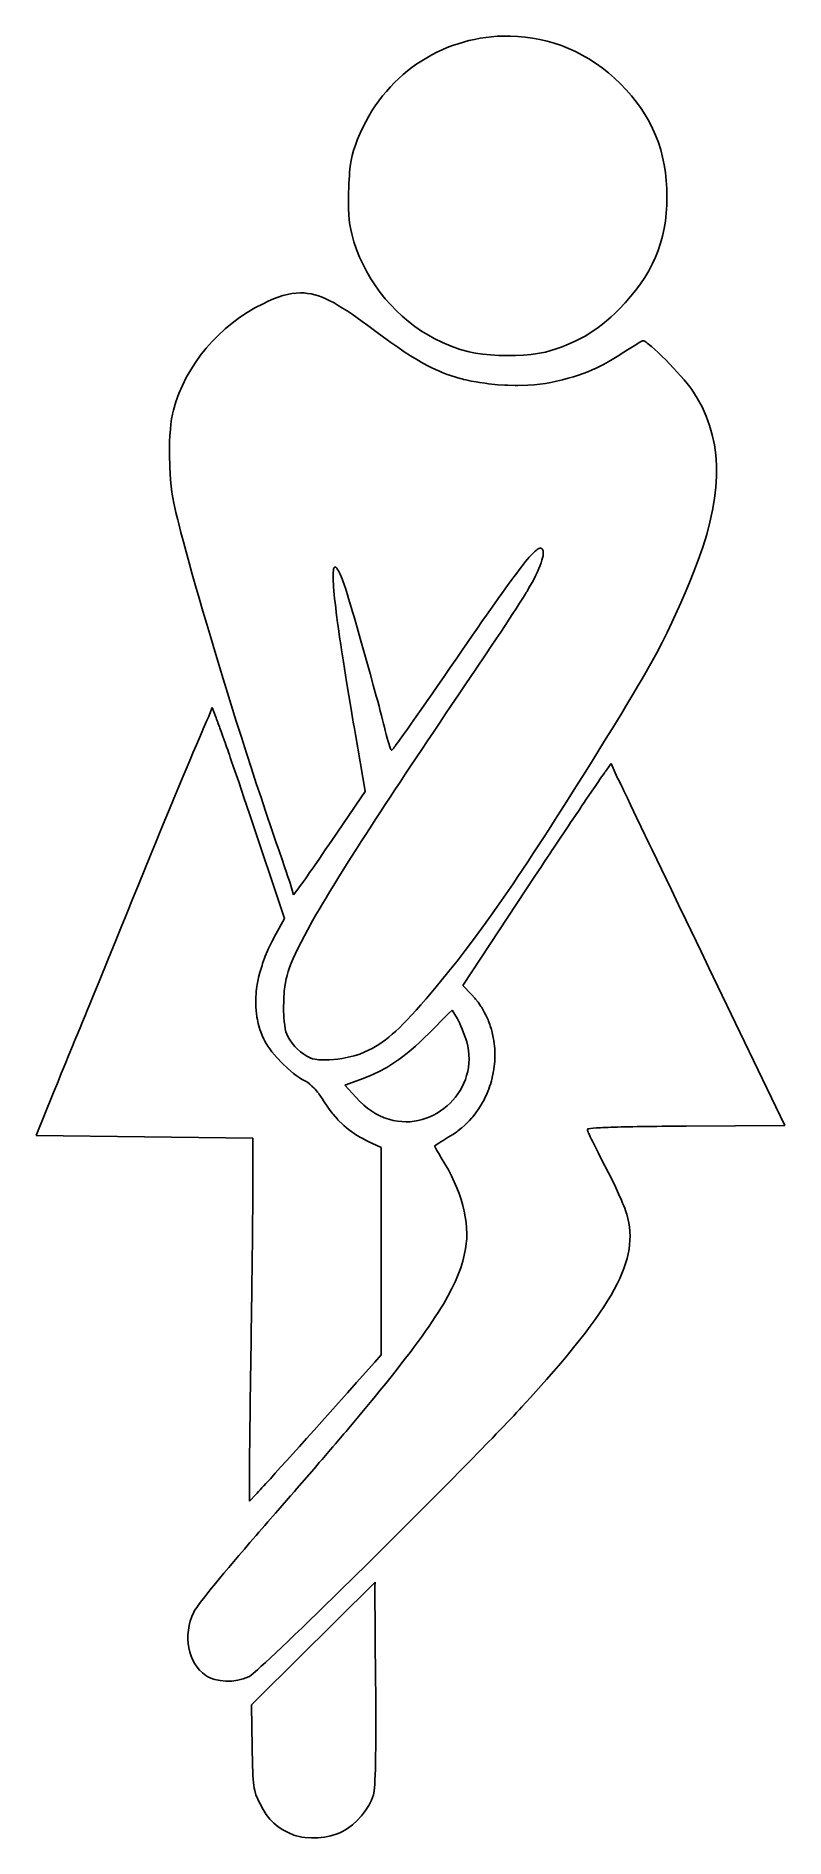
# Model space of a CAD drawing. Header units: metres. Extents: x 5 to 50, y 7 to 115.
import ezdxf

# ---------------------------------------------------------------- set-up
doc = ezdxf.new("R2010")
doc.units = ezdxf.units.M

msp = doc.modelspace()

# ---------------------------------------------------------------- linework, layer by layer
for p, q in [((31.5053, 115.271), (31.168, 115.207)), ((31.8446, 115.323), (31.5053, 115.271)), ((32.1857, 115.363), (31.8446, 115.323)), ((32.5283, 115.391), (32.1857, 115.363)), ((32.8719, 115.407), (32.5283, 115.391)), ((33.3432, 115.408), (32.8719, 115.407)), ((33.7856, 115.389), (33.3432, 115.408)), ((34.2277, 115.348), (33.7856, 115.389)), ((34.6687, 115.287), (34.2277, 115.348)), ((35.1081, 115.205), (34.6687, 115.287)), ((28.5873, 114.267), (28.2845, 114.098)), ((28.8953, 114.425), (28.5873, 114.267)), ((29.2082, 114.572), (28.8953, 114.425)), ((29.5255, 114.707), (29.2082, 114.572)), ((29.8471, 114.831), (29.5255, 114.707)), ((30.1724, 114.942), (29.8471, 114.831)), ((30.5013, 115.042), (30.1724, 114.942)), ((30.8333, 115.13), (30.5013, 115.042)), ((31.168, 115.207), (30.8333, 115.13)), ((35.545, 115.101), (35.1081, 115.205)), ((35.9788, 114.977), (35.545, 115.101)), ((36.4086, 114.831), (35.9788, 114.977)), ((36.8338, 114.663), (36.4086, 114.831)), ((37.2537, 114.474), (36.8338, 114.663)), ((37.6675, 114.263), (37.2537, 114.474)), ((38.0746, 114.03), (37.6675, 114.263)), ((26.8603, 113.082), (26.5959, 112.845)), ((27.132, 113.307), (26.8603, 113.082)), ((27.4106, 113.522), (27.132, 113.307)), ((27.6958, 113.725), (27.4106, 113.522)), ((27.9872, 113.917), (27.6958, 113.725)), ((28.2845, 114.098), (27.9872, 113.917)), ((38.4741, 113.775), (38.0746, 114.03)), ((38.8654, 113.497), (38.4741, 113.775)), ((39.2477, 113.197), (38.8654, 113.497)), ((39.6203, 112.875), (39.2477, 113.197)), ((25.8494, 112.071), (25.6174, 111.792)), ((26.0901, 112.34), (25.8494, 112.071)), ((26.339, 112.598), (26.0901, 112.34)), ((26.5959, 112.845), (26.339, 112.598)), ((39.9826, 112.53), (39.6203, 112.875)), ((40.3273, 112.169), (39.9826, 112.53)), ((40.6489, 111.802), (40.3273, 112.169)), ((25.1806, 111.201), (24.9765, 110.89)), ((25.3944, 111.501), (25.1806, 111.201)), ((25.6174, 111.792), (25.3944, 111.501)), ((40.9476, 111.426), (40.6489, 111.802)), ((41.2234, 111.041), (40.9476, 111.426)), ((41.4764, 110.649), (41.2234, 111.041)), ((24.4256, 109.894), (24.2635, 109.542)), ((24.5986, 110.236), (24.4256, 109.894)), ((24.7824, 110.568), (24.5986, 110.236)), ((24.9765, 110.89), (24.7824, 110.568)), ((41.7067, 110.247), (41.4764, 110.649)), ((41.9145, 109.837), (41.7067, 110.247)), ((42.0997, 109.417), (41.9145, 109.837)), ((23.9782, 108.825), (23.87, 108.506)), ((24.042, 108.997), (23.9782, 108.825)), ((24.1128, 109.179), (24.042, 108.997)), ((24.2635, 109.542), (24.1128, 109.179)), ((42.2626, 108.987), (42.0997, 109.417)), ((42.4033, 108.548), (42.2626, 108.987)), ((23.7186, 107.893), (23.6684, 107.56)), ((23.7847, 108.201), (23.7186, 107.893)), ((23.87, 108.506), (23.7847, 108.201)), ((42.5217, 108.099), (42.4033, 108.548)), ((42.618, 107.64), (42.5217, 108.099)), ((23.6016, 106.748), (23.5893, 106.5)), ((23.6152, 106.976), (23.6016, 106.748)), ((23.6306, 107.185), (23.6152, 106.976)), ((23.6482, 107.379), (23.6306, 107.185)), ((23.6684, 107.56), (23.6482, 107.379)), ((42.6924, 107.171), (42.618, 107.64)), ((42.7448, 106.69), (42.6924, 107.171)), ((42.7755, 106.199), (42.7448, 106.69)), ((23.5632, 105.764), (23.5582, 105.347)), ((23.5694, 105.99), (23.5632, 105.764)), ((23.5779, 106.23), (23.5694, 105.99)), ((23.5893, 106.5), (23.5779, 106.23)), ((42.7723, 105.2), (42.7845, 105.696)), ((42.7845, 105.696), (42.7755, 106.199)), ((23.5582, 105.347), (23.5633, 104.972)), ((23.5633, 104.972), (23.579, 104.632)), ((23.579, 104.632), (23.6058, 104.319)), ((42.6848, 104.247), (42.7392, 104.718)), ((42.7392, 104.718), (42.7723, 105.2)), ((23.6058, 104.319), (23.6442, 104.025)), ((23.6442, 104.025), (23.6947, 103.744)), ((23.6947, 103.744), (23.7577, 103.467)), ((23.7577, 103.467), (23.8912, 102.99)), ((42.3909, 102.904), (42.511, 103.341)), ((42.511, 103.341), (42.6089, 103.789)), ((42.6089, 103.789), (42.6848, 104.247)), ((23.8912, 102.99), (24.0495, 102.522)), ((24.0495, 102.522), (24.2318, 102.063)), ((42.0828, 102.057), (42.2483, 102.476)), ((42.2483, 102.476), (42.3909, 102.904)), ((24.2318, 102.063), (24.4373, 101.615)), ((24.4373, 101.615), (24.6651, 101.177)), ((24.6651, 101.177), (24.9142, 100.752)), ((41.446, 100.844), (41.682, 101.242)), ((41.682, 101.242), (41.8942, 101.646)), ((41.8942, 101.646), (42.0828, 102.057)), ((24.9142, 100.752), (25.1838, 100.339)), ((25.1838, 100.339), (25.473, 99.94)), ((40.5918, 99.6826), (40.9012, 100.065)), ((40.9012, 100.065), (41.1858, 100.452)), ((41.1858, 100.452), (41.446, 100.844)), ((17.9125, 99.0014), (17.4384, 98.7198)), ((18.402, 99.258), (17.9125, 99.0014)), ((18.7223, 99.4093), (18.402, 99.258)), ((19.028, 99.5411), (18.7223, 99.4093)), ((19.321, 99.6533), (19.028, 99.5411)), ((19.6033, 99.7455), (19.321, 99.6533)), ((19.8766, 99.8176), (19.6033, 99.7455)), ((20.143, 99.8693), (19.8766, 99.8176)), ((20.4043, 99.9004), (20.143, 99.8693)), ((20.6623, 99.9106), (20.4043, 99.9004)), ((20.8763, 99.9031), (20.6623, 99.9106)), ((21.0905, 99.8808), (20.8763, 99.9031)), ((21.3059, 99.8436), (21.0905, 99.8808)), ((21.5238, 99.7914), (21.3059, 99.8436)), ((21.7451, 99.7241), (21.5238, 99.7914)), ((21.971, 99.6414), (21.7451, 99.7241)), ((22.2026, 99.5433), (21.971, 99.6414)), ((22.441, 99.4297), (22.2026, 99.5433)), ((22.6872, 99.3003), (22.441, 99.4297)), ((22.9425, 99.1552), (22.6872, 99.3003)), ((23.2078, 98.994), (22.9425, 99.1552)), ((23.4843, 98.8168), (23.2078, 98.994)), ((25.473, 99.94), (25.7809, 99.5558)), ((25.7809, 99.5558), (26.1067, 99.1871)), ((26.1067, 99.1871), (26.4493, 98.8348)), ((39.8973, 98.9267), (40.2573, 99.3033)), ((40.2573, 99.3033), (40.5918, 99.6826)), ((16.5405, 98.0864), (16.1188, 97.7371)), ((16.9807, 98.4144), (16.5405, 98.0864)), ((17.4384, 98.7198), (16.9807, 98.4144)), ((23.7731, 98.6234), (23.4843, 98.8168)), ((24.0752, 98.4136), (23.7731, 98.6234)), ((24.3919, 98.1873), (24.0752, 98.4136)), ((24.7241, 97.9444), (24.3919, 98.1873)), ((25.2185, 97.5797), (24.7241, 97.9444)), ((26.4493, 98.8348), (26.8081, 98.4998)), ((26.8081, 98.4998), (27.182, 98.183)), ((27.182, 98.183), (27.5702, 97.8853)), ((27.5702, 97.8853), (27.9718, 97.6075)), ((38.631, 97.8239), (38.8882, 98.02)), ((38.8882, 98.02), (39.1427, 98.2279)), ((39.1427, 98.2279), (39.3953, 98.4481)), ((39.3953, 98.4481), (39.6466, 98.6809)), ((39.6466, 98.6809), (39.8973, 98.9267)), ((15.3351, 96.9795), (14.9752, 96.5736)), ((15.7167, 97.3678), (15.3351, 96.9795)), ((16.1188, 97.7371), (15.7167, 97.3678)), ((25.6816, 97.2402), (25.2185, 97.5797)), ((26.1178, 96.9247), (25.6816, 97.2402)), ((26.5313, 96.6321), (26.1178, 96.9247)), ((27.9718, 97.6075), (28.3859, 97.3506)), ((28.3859, 97.3506), (28.7285, 97.1635)), ((28.7285, 97.1635), (29.2368, 96.9113)), ((29.2368, 96.9113), (29.7582, 96.6903)), ((36.7038, 96.7515), (37.2837, 97.0081)), ((37.2837, 97.0081), (37.8376, 97.303)), ((37.8376, 97.303), (38.3707, 97.6393)), ((38.3707, 97.6393), (38.631, 97.8239)), ((40.9635, 96.8209), (40.7936, 96.7182)), ((41.1092, 96.9057), (40.9635, 96.8209)), ((41.2258, 96.9698), (41.1092, 96.9057)), ((41.3085, 97.0104), (41.2258, 96.9698)), ((41.3356, 97.0209), (41.3085, 97.0104)), ((41.3454, 97.0236), (41.3356, 97.0209)), ((41.3493, 97.0243), (41.3454, 97.0236)), ((41.3525, 97.0245), (41.3493, 97.0243)), ((41.359, 97.0241), (41.3525, 97.0245)), ((41.3661, 97.023), (41.359, 97.0241)), ((41.3824, 97.0184), (41.3661, 97.023)), ((41.4224, 97.0005), (41.3824, 97.0184)), ((41.472, 96.9715), (41.4224, 97.0005)), ((41.5306, 96.9319), (41.472, 96.9715)), ((41.5975, 96.8824), (41.5306, 96.9319)), ((41.6721, 96.8236), (41.5975, 96.8824)), ((41.8419, 96.6807), (41.6721, 96.8236)), ((14.3243, 95.7138), (14.0354, 95.2624)), ((14.6379, 96.1513), (14.3243, 95.7138)), ((14.9752, 96.5736), (14.6379, 96.1513)), ((26.9264, 96.3613), (26.5313, 96.6321)), ((27.3073, 96.1112), (26.9264, 96.3613)), ((27.6783, 95.8806), (27.3073, 96.1112)), ((28.0438, 95.6685), (27.6783, 95.8806)), ((29.7582, 96.6903), (30.2917, 96.5028)), ((30.2917, 96.5028), (30.8364, 96.3512)), ((30.8364, 96.3512), (31.0261, 96.3091)), ((31.0261, 96.3091), (31.2286, 96.2714)), ((31.2286, 96.2714), (31.6661, 96.209)), ((31.6661, 96.209), (32.137, 96.1639)), ((32.137, 96.1639), (32.6296, 96.136)), ((32.6296, 96.136), (33.132, 96.1254)), ((33.132, 96.1254), (33.6326, 96.1318)), ((33.6326, 96.1318), (34.1195, 96.1555)), ((34.1195, 96.1555), (34.5809, 96.1961)), ((34.5809, 96.1961), (34.9633, 96.2437)), ((34.9633, 96.2437), (35.2158, 96.2889)), ((35.2158, 96.2889), (35.4449, 96.3414)), ((35.4449, 96.3414), (35.7736, 96.432)), ((35.7736, 96.432), (36.0926, 96.5303)), ((36.0926, 96.5303), (36.4024, 96.6367)), ((36.4024, 96.6367), (36.7038, 96.7515)), ((39.3807, 95.8269), (38.9573, 95.5915)), ((39.7858, 96.0735), (39.3807, 95.8269)), ((40.1857, 96.3315), (39.7858, 96.0735)), ((40.3999, 96.4707), (40.1857, 96.3315)), ((40.6041, 96.6006), (40.3999, 96.4707)), ((40.7936, 96.7182), (40.6041, 96.6006)), ((42.0352, 96.5081), (41.8419, 96.6807)), ((42.2469, 96.3109), (42.0352, 96.5081)), ((42.472, 96.0939), (42.2469, 96.3109)), ((42.7056, 95.8623), (42.472, 96.0939)), ((43.1784, 95.375), (42.7056, 95.8623)), ((13.7723, 94.7983), (13.536, 94.3227)), ((14.0354, 95.2624), (13.7723, 94.7983)), ((28.3916, 95.484), (28.0438, 95.6685)), ((28.545, 95.4095), (28.3916, 95.484)), ((28.8029, 95.2842), (28.545, 95.4095)), ((29.0464, 95.1792), (28.8029, 95.2842)), ((29.2228, 95.1033), (29.0464, 95.1792)), ((29.5225, 94.9911), (29.2228, 95.1033)), ((29.6561, 94.9414), (29.5225, 94.9911)), ((30.1062, 94.7983), (29.6561, 94.9414)), ((30.3006, 94.7444), (30.1062, 94.7983)), ((30.4191, 94.7143), (30.3006, 94.7444)), ((30.5091, 94.6916), (30.4191, 94.7143)), ((30.6455, 94.6601), (30.5091, 94.6916)), ((30.7316, 94.6403), (30.6455, 94.6601)), ((30.8805, 94.609), (30.7316, 94.6403)), ((30.9629, 94.5918), (30.8805, 94.609)), ((36.4748, 94.6663), (36.1079, 94.5766)), ((36.8191, 94.7586), (36.4748, 94.6663)), ((37.1425, 94.8535), (36.8191, 94.7586)), ((37.4465, 94.951), (37.1425, 94.8535)), ((37.733, 95.051), (37.4465, 94.951)), ((38.0033, 95.1537), (37.733, 95.051)), ((38.2593, 95.2591), (38.0033, 95.1537)), ((38.5026, 95.3672), (38.2593, 95.2591)), ((38.9573, 95.5915), (38.5026, 95.3672)), ((43.4077, 95.1293), (43.1784, 95.375)), ((43.6255, 94.8889), (43.4077, 95.1293)), ((43.827, 94.6588), (43.6255, 94.8889)), ((44.0072, 94.4439), (43.827, 94.6588)), ((13.3275, 93.8368), (13.1479, 93.3419)), ((13.536, 94.3227), (13.3275, 93.8368)), ((31.2752, 94.5356), (30.9629, 94.5918)), ((31.4696, 94.5011), (31.2752, 94.5356)), ((31.8158, 94.4522), (31.4696, 94.5011)), ((32.0122, 94.4253), (31.8158, 94.4522)), ((32.3952, 94.3861), (32.0122, 94.4253)), ((32.5837, 94.3678), (32.3952, 94.3861)), ((32.9962, 94.3424), (32.5837, 94.3678)), ((33.1745, 94.3323), (32.9962, 94.3424)), ((33.6253, 94.3241), (33.1745, 94.3323)), ((33.7773, 94.322), (33.6253, 94.3241)), ((34.386, 94.3399), (33.7773, 94.322)), ((34.7664, 94.3678), (34.386, 94.3399)), ((35.4421, 94.4488), (34.7664, 94.3678)), ((35.7768, 94.5064), (35.4421, 94.4488)), ((36.1079, 94.5766), (35.7768, 94.5064)), ((44.161, 94.2493), (44.0072, 94.4439)), ((44.2836, 94.08), (44.161, 94.2493)), ((44.6119, 93.56), (44.2836, 94.08)), ((44.8994, 93.0266), (44.6119, 93.56)), ((12.9386, 92.5838), (12.8872, 92.2996)), ((12.9982, 92.8392), (12.9386, 92.5838)), ((13.1479, 93.3419), (12.9982, 92.8392)), ((45.1462, 92.4789), (44.8994, 93.0266)), ((45.3522, 91.9164), (45.1462, 92.4789)), ((12.8091, 91.6583), (12.7822, 91.3082)), ((12.8441, 91.9899), (12.8091, 91.6583)), ((12.8872, 92.2996), (12.8441, 91.9899)), ((45.5177, 91.3385), (45.3522, 91.9164)), ((45.6424, 90.7445), (45.5177, 91.3385)), ((12.7635, 90.9429), (12.7505, 90.1807)), ((12.7822, 91.3082), (12.7635, 90.9429)), ((45.7266, 90.1339), (45.6424, 90.7445)), ((12.7505, 90.1807), (12.7699, 89.3994)), ((12.7699, 89.3994), (12.8216, 88.6263)), ((45.7701, 89.5059), (45.7266, 90.1339)), ((45.7731, 88.86), (45.7701, 89.5059)), ((12.8216, 88.6263), (12.8596, 88.2514)), ((12.8596, 88.2514), (12.9055, 87.8889)), ((45.6573, 87.5118), (45.7355, 88.1955)), ((45.7355, 88.1955), (45.7731, 88.86)), ((12.9055, 87.8889), (12.9595, 87.5422)), ((12.9595, 87.5422), (13.0214, 87.2148)), ((13.0214, 87.2148), (13.0581, 87.0434)), ((13.0581, 87.0434), (13.0998, 86.8571)), ((45.5387, 86.8083), (45.6573, 87.5118)), ((13.0998, 86.8571), (13.1463, 86.6564)), ((13.1463, 86.6564), (13.1976, 86.4416)), ((13.1976, 86.4416), (13.2535, 86.2133)), ((13.2535, 86.2133), (13.3138, 85.972)), ((13.3138, 85.972), (13.3785, 85.7181)), ((45.1799, 85.3393), (45.3795, 86.0843)), ((45.3795, 86.0843), (45.5387, 86.8083)), ((13.3785, 85.7181), (13.4473, 85.452)), ((13.4473, 85.452), (13.5202, 85.1742)), ((13.5202, 85.1742), (13.597, 84.8852)), ((13.597, 84.8852), (13.7618, 84.2753)), ((44.9398, 84.5725), (45.1799, 85.3393)), ((13.7618, 84.2753), (13.9406, 83.626)), ((34.2538, 83.6997), (34.3672, 83.836)), ((34.3672, 83.836), (34.4724, 83.9582)), ((34.4724, 83.9582), (34.5698, 84.0668)), ((34.5698, 84.0668), (34.6596, 84.1622)), ((34.6596, 84.1622), (34.7422, 84.2447)), ((34.7422, 84.2447), (34.818, 84.3149)), ((34.818, 84.3149), (34.8872, 84.3732)), ((34.8872, 84.3732), (34.9503, 84.42)), ((34.9503, 84.42), (35.0074, 84.4558)), ((35.0074, 84.4558), (35.0591, 84.4809)), ((35.0591, 84.4809), (35.1056, 84.4957)), ((35.1056, 84.4957), (35.127, 84.4995)), ((35.127, 84.4995), (35.1473, 84.5009)), ((35.1473, 84.5009), (35.1664, 84.4999)), ((35.1664, 84.4999), (35.1844, 84.4966)), ((35.1844, 84.4966), (35.2025, 84.4907)), ((35.2386, 83.776), (35.1879, 83.6212)), ((35.2025, 84.4907), (35.2194, 84.4823)), ((35.2194, 84.4823), (35.2352, 84.4715)), ((35.2352, 84.4715), (35.2501, 84.4584)), ((35.2774, 83.9175), (35.2386, 83.776)), ((35.2501, 84.4584), (35.2699, 84.4348)), ((35.2699, 84.4348), (35.2864, 84.4072)), ((35.304, 84.045), (35.2774, 83.9175)), ((35.2864, 84.4072), (35.2997, 84.3755)), ((35.2997, 84.3755), (35.3098, 84.3398)), ((35.3185, 84.1583), (35.304, 84.045)), ((35.3098, 84.3398), (35.3204, 84.2567)), ((35.3204, 84.2567), (35.3185, 84.1583)), ((44.3959, 83.0915), (44.6593, 83.7835)), ((44.6593, 83.7835), (44.9398, 84.5725)), ((13.9406, 83.626), (14.1322, 82.9411)), ((14.1322, 82.9411), (14.3357, 82.2241)), ((22.6334, 82.8224), (22.6353, 82.9504)), ((22.6353, 82.6775), (22.6334, 82.8224)), ((22.6353, 82.9504), (22.6409, 83.0616)), ((22.641, 82.5159), (22.6353, 82.6775)), ((22.6409, 83.0616), (22.6503, 83.1557)), ((22.6503, 83.1557), (22.6635, 83.2328)), ((22.6635, 83.2328), (22.6804, 83.2928)), ((22.6804, 83.2928), (22.6903, 83.3164)), ((22.6903, 83.3164), (22.7011, 83.3356)), ((22.7011, 83.3356), (22.7068, 83.3437)), ((22.7068, 83.3437), (22.7128, 83.3506)), ((22.7128, 83.3506), (22.7191, 83.3564)), ((22.7191, 83.3564), (22.7255, 83.3612)), ((22.7255, 83.3612), (22.7322, 83.3649)), ((22.7322, 83.3649), (22.7391, 83.3674)), ((22.7391, 83.3674), (22.7463, 83.369)), ((22.7463, 83.369), (22.7536, 83.3694)), ((22.7536, 83.3694), (22.7613, 83.3687)), ((22.7613, 83.3687), (22.7691, 83.3669)), ((22.7691, 83.3669), (22.7772, 83.3641)), ((22.7772, 83.3641), (22.7855, 83.3602)), ((22.7855, 83.3602), (22.8029, 83.349)), ((22.8029, 83.349), (22.8211, 83.3334)), ((22.8211, 83.3334), (22.8604, 83.2892)), ((22.8604, 83.2892), (22.9035, 83.2272)), ((22.9035, 83.2272), (22.9502, 83.1476)), ((22.9502, 83.1476), (23.0007, 83.0502)), ((23.0007, 83.0502), (23.0548, 82.9349)), ((23.0548, 82.9349), (23.1127, 82.8017)), ((23.1127, 82.8017), (23.1742, 82.6505)), ((23.1742, 82.6505), (23.2394, 82.4812)), ((33.3825, 82.5627), (33.5521, 82.7923)), ((33.5521, 82.7923), (33.7115, 83.0054)), ((33.7115, 83.0054), (33.8611, 83.2022)), ((33.8611, 83.2022), (34.0011, 83.3833)), ((34.0011, 83.3833), (34.1319, 83.549)), ((34.1319, 83.549), (34.2538, 83.6997)), ((34.7614, 82.6632), (34.6427, 82.4381)), ((34.8692, 82.8777), (34.7614, 82.6632)), ((34.966, 83.0813), (34.8692, 82.8777)), ((35.0514, 83.2734), (34.966, 83.0813)), ((35.1255, 83.4535), (35.0514, 83.2734)), ((35.1879, 83.6212), (35.1255, 83.4535)), ((44.1383, 82.4351), (44.3959, 83.0915)), ((14.3357, 82.2241), (14.5499, 81.4788)), ((22.6505, 82.3376), (22.641, 82.5159)), ((22.6637, 82.1426), (22.6505, 82.3376)), ((22.6808, 81.9312), (22.6637, 82.1426)), ((22.7016, 81.7033), (22.6808, 81.9312)), ((22.7263, 81.459), (22.7016, 81.7033)), ((23.2394, 82.4812), (23.2772, 82.3765)), ((23.2772, 82.3765), (23.3224, 82.2433)), ((23.3224, 82.2433), (23.3746, 82.0835)), ((23.3746, 82.0835), (23.4334, 81.8986)), ((23.4334, 81.8986), (23.4983, 81.6904)), ((23.4983, 81.6904), (23.5687, 81.4607)), ((32.5952, 81.469), (32.809, 81.7695)), ((32.809, 81.7695), (33.0113, 82.0517)), ((33.0113, 82.0517), (33.2023, 82.3159)), ((33.2023, 82.3159), (33.3825, 82.5627)), ((34.1838, 81.649), (34.1185, 81.5455)), ((34.2422, 81.7425), (34.1838, 81.649)), ((34.2934, 81.8254), (34.2422, 81.7425)), ((34.3371, 81.8974), (34.2934, 81.8254)), ((34.3731, 81.9583), (34.3371, 81.8974)), ((34.5132, 82.2029), (34.3731, 81.9583)), ((34.6427, 82.4381), (34.5132, 82.2029)), ((43.6244, 81.1985), (43.8824, 81.8067)), ((43.8824, 81.8067), (44.1383, 82.4351)), ((14.5499, 81.4788), (14.7736, 80.7088)), ((14.7736, 80.7088), (15.0058, 79.918)), ((22.7547, 81.1984), (22.7263, 81.459)), ((22.787, 80.9216), (22.7547, 81.1984)), ((22.8231, 80.6286), (22.787, 80.9216)), ((22.863, 80.3195), (22.8231, 80.6286)), ((23.5687, 81.4607), (23.6442, 81.2111)), ((23.6442, 81.2111), (23.7243, 80.9433)), ((23.7243, 80.9433), (23.8085, 80.6591)), ((23.8085, 80.6591), (23.8963, 80.3601)), ((31.8811, 80.453), (32.1316, 80.8111)), ((32.1316, 80.8111), (32.3695, 81.1496)), ((32.3695, 81.1496), (32.5952, 81.469)), ((33.4866, 80.5677), (33.2572, 80.218)), ((33.696, 80.8886), (33.4866, 80.5677)), ((33.8832, 81.1777), (33.696, 80.8886)), ((34.0465, 81.4322), (33.8832, 81.1777)), ((34.1185, 81.5455), (34.0465, 81.4322)), ((43.0859, 80.0127), (43.6244, 81.1985)), ((15.0058, 79.918), (15.2454, 79.1098)), ((22.9068, 79.9944), (22.863, 80.3195)), ((22.9544, 79.6533), (22.9068, 79.9944)), ((23.0058, 79.2964), (22.9544, 79.6533)), ((23.8963, 80.3601), (24.0811, 79.7246)), ((24.0811, 79.7246), (24.2746, 79.0506)), ((31.051, 79.2563), (31.3412, 79.676)), ((31.3412, 79.676), (31.6177, 80.0747)), ((31.6177, 80.0747), (31.8811, 80.453)), ((32.7458, 79.4438), (32.4676, 79.0251)), ((33.0096, 79.8424), (32.7458, 79.4438)), ((33.2572, 80.218), (33.0096, 79.8424)), ((42.4912, 78.8167), (42.7976, 79.4198)), ((42.7976, 79.4198), (43.0859, 80.0127)), ((15.2454, 79.1098), (15.4913, 78.288)), ((15.4913, 78.288), (15.9975, 76.6185)), ((23.0478, 79.0128), (23.0058, 79.2964)), ((23.0945, 78.7023), (23.0478, 79.0128)), ((23.1456, 78.368), (23.0945, 78.7023)), ((23.2005, 78.0129), (23.1456, 78.368)), ((24.2746, 79.0506), (24.473, 78.3517)), ((24.473, 78.3517), (24.8692, 76.9338)), ((30.0997, 77.8731), (30.4287, 78.3526)), ((30.4287, 78.3526), (30.7479, 78.8167)), ((30.7479, 78.8167), (31.051, 79.2563)), ((32.177, 78.5893), (31.876, 78.1393)), ((32.4676, 79.0251), (32.177, 78.5893)), ((42.1629, 78.1958), (42.4912, 78.8167)), ((23.2588, 77.6402), (23.2005, 78.0129)), ((23.3198, 77.2529), (23.2588, 77.6402)), ((23.4485, 76.4471), (23.3198, 77.2529)), ((29.3285, 76.7517), (29.7073, 77.3017)), ((29.7073, 77.3017), (30.0997, 77.8731)), ((31.2503, 77.2084), (30.6059, 76.2558)), ((31.876, 78.1393), (31.2503, 77.2084)), ((41.4246, 76.8701), (41.6207, 77.2144)), ((41.6207, 77.2144), (41.8087, 77.5494)), ((41.8087, 77.5494), (42.1629, 78.1958)), ((15.9975, 76.6185), (16.1758, 76.0387)), ((23.7178, 74.7969), (23.4485, 76.4471)), ((24.8692, 76.9338), (25.0593, 76.2421)), ((25.0593, 76.2421), (25.2389, 75.5801)), ((28.608, 75.7108), (28.9614, 76.2205)), ((28.9614, 76.2205), (29.3285, 76.7517)), ((30.6059, 76.2558), (30.2016, 75.6594)), ((40.7838, 75.7724), (41.0067, 76.15)), ((41.0067, 76.15), (41.2202, 76.5156)), ((41.2202, 76.5156), (41.4246, 76.8701)), ((16.1758, 76.0387), (16.7886, 74.0668)), ((25.2389, 75.5801), (25.3236, 75.2645)), ((25.3236, 75.2645), (25.4041, 74.9615)), ((27.9506, 74.7675), (28.2704, 75.2255)), ((28.2704, 75.2255), (28.608, 75.7108)), ((29.8073, 75.0767), (29.4227, 74.5072)), ((30.2016, 75.6594), (29.8073, 75.0767)), ((40.3077, 74.977), (40.551, 75.3817)), ((40.551, 75.3817), (40.7838, 75.7724)), ((14.9975, 74.0653), (14.936, 73.9263)), ((15.0542, 74.1925), (14.9975, 74.0653)), ((15.1061, 74.3076), (15.0542, 74.1925)), ((15.3292, 74.886), (15.1061, 74.3076)), ((15.5314, 74.3675), (15.3292, 74.886)), ((15.5715, 74.2632), (15.5314, 74.3675)), ((15.5982, 74.1937), (15.5715, 74.2632)), ((15.6025, 74.1823), (15.5982, 74.1937)), ((15.6415, 74.0787), (15.6025, 74.1823)), ((15.6719, 73.9976), (15.6415, 74.0787)), ((15.6836, 73.966), (15.6719, 73.9976)), ((15.7743, 73.7199), (15.6836, 73.966)), ((16.7886, 74.0668), (17.0952, 73.0957)), ((23.8506, 74.0022), (23.7178, 74.7969)), ((23.9148, 73.6232), (23.8506, 74.0022)), ((25.4041, 74.9615), (25.4802, 74.6727)), ((25.4802, 74.6727), (25.5512, 74.3999)), ((25.5512, 74.3999), (25.6167, 74.1448)), ((25.6167, 74.1448), (25.6761, 73.909)), ((27.1177, 73.5854), (27.3722, 73.9446)), ((27.3722, 73.9446), (27.6505, 74.3395)), ((27.6505, 74.3395), (27.9506, 74.7675)), ((29.0477, 73.9507), (28.6821, 73.4069)), ((29.4227, 74.5072), (29.0477, 73.9507)), ((39.5104, 73.6697), (39.7879, 74.122)), ((39.7879, 74.122), (40.0535, 74.5574)), ((40.0535, 74.5574), (40.3077, 74.977)), ((14.5616, 73.0634), (14.3828, 72.6451)), ((14.7243, 73.441), (14.5616, 73.0634)), ((14.7993, 73.6138), (14.7243, 73.441)), ((14.8699, 73.7757), (14.7993, 73.6138)), ((14.936, 73.9263), (14.8699, 73.7757)), ((15.7992, 73.6517), (15.7743, 73.7199)), ((15.8366, 73.5488), (15.7992, 73.6517)), ((15.874, 73.4455), (15.8366, 73.5488)), ((15.9821, 73.1443), (15.874, 73.4455)), ((16.0983, 72.8177), (15.9821, 73.1443)), ((17.0952, 73.0957), (17.3996, 72.1425)), ((23.9769, 73.2606), (23.9148, 73.6232)), ((24.5665, 69.8339), (23.9769, 73.2606)), ((25.6761, 73.909), (25.7291, 73.6943)), ((25.7291, 73.6943), (25.7752, 73.5024)), ((25.7752, 73.5024), (25.8339, 73.2635)), ((25.8339, 73.2635), (25.8932, 73.0405)), ((25.8932, 73.0405), (25.9515, 72.8385)), ((26.5171, 72.7512), (26.5988, 72.8628)), ((26.5988, 72.8628), (26.6881, 72.9858)), ((26.6881, 72.9858), (26.785, 73.12)), ((26.785, 73.12), (26.889, 73.2649)), ((26.889, 73.2649), (27, 73.4201)), ((27, 73.4201), (27.1177, 73.5854)), ((28.3255, 72.8755), (27.978, 72.3562)), ((28.6821, 73.4069), (28.3255, 72.8755)), ((38.9558, 72.7724), (39.2204, 73.1996)), ((39.2204, 73.1996), (39.5104, 73.6697)), ((14.1888, 72.1883), (13.9806, 71.6952)), ((14.3828, 72.6451), (14.1888, 72.1883)), ((16.1143, 72.7724), (16.0983, 72.8177)), ((16.1606, 72.641), (16.1143, 72.7724)), ((16.2218, 72.4671), (16.1606, 72.641)), ((16.2495, 72.3882), (16.2218, 72.4671)), ((16.3385, 72.1339), (16.2495, 72.3882)), ((16.3755, 72.0277), (16.3385, 72.1339)), ((16.4268, 71.88), (16.3755, 72.0277)), ((16.4892, 71.7002), (16.4268, 71.88)), ((17.3996, 72.1425), (17.6999, 71.2132)), ((25.9515, 72.8385), (26.0072, 72.6623)), ((26.0072, 72.6623), (26.0587, 72.5167)), ((26.0587, 72.5167), (26.1044, 72.4067)), ((26.1044, 72.4067), (26.1245, 72.3666)), ((26.1245, 72.3666), (26.1425, 72.3371)), ((26.1425, 72.3371), (26.1507, 72.3266)), ((26.1507, 72.3266), (26.1583, 72.319)), ((26.1583, 72.319), (26.1618, 72.3163)), ((26.1618, 72.3163), (26.1652, 72.3144)), ((26.1652, 72.3144), (26.1669, 72.3137)), ((26.1669, 72.3137), (26.1685, 72.3132)), ((26.1685, 72.3132), (26.17, 72.3129)), ((26.17, 72.3129), (26.1716, 72.3128)), ((26.1716, 72.3128), (26.1724, 72.313)), ((26.1724, 72.313), (26.1734, 72.3133)), ((26.1734, 72.3133), (26.1745, 72.3139)), ((26.1745, 72.3139), (26.1758, 72.3147)), ((26.1758, 72.3147), (26.1825, 72.3201)), ((26.1825, 72.3201), (26.2031, 72.3417)), ((26.2031, 72.3417), (26.2332, 72.3772)), ((26.2332, 72.3772), (26.2726, 72.4262)), ((26.2726, 72.4262), (26.3209, 72.4885)), ((26.3209, 72.4885), (26.3779, 72.5637)), ((26.3779, 72.5637), (26.4434, 72.6513)), ((26.4434, 72.6513), (26.5171, 72.7512)), ((27.6392, 71.8488), (27.3089, 71.3528)), ((27.978, 72.3562), (27.6392, 71.8488)), ((38.261, 71.6557), (38.6757, 72.3211)), ((38.6757, 72.3211), (38.9558, 72.7724)), ((13.759, 71.1681), (13.5251, 70.6091)), ((13.9806, 71.6952), (13.759, 71.1681)), ((16.6292, 71.2949), (16.4892, 71.7002)), ((16.7802, 70.855), (16.6292, 71.2949)), ((16.9332, 70.4067), (16.7802, 70.855)), ((17.6999, 71.2132), (17.9944, 70.3139)), ((26.987, 70.8681), (26.6733, 70.3944)), ((27.3089, 71.3528), (26.987, 70.8681)), ((37.4665, 70.3871), (37.8581, 71.0113)), ((37.8581, 71.0113), (38.261, 71.6557)), ((38.8391, 70.7012), (38.7533, 70.5775)), ((38.8595, 70.7306), (38.8391, 70.7012)), ((38.9183, 70.8148), (38.8595, 70.7306)), ((38.9908, 70.9181), (38.9183, 70.8148)), ((39.042, 70.9906), (38.9908, 70.9181)), ((39.0564, 71.0108), (39.042, 70.9906)), ((39.086, 71.0524), (39.0564, 71.0108)), ((39.1149, 71.0927), (39.086, 71.0524)), ((39.1661, 71.1636), (39.1149, 71.0927)), ((39.4238, 71.5169), (39.1661, 71.1636)), ((39.7816, 70.6731), (39.4238, 71.5169)), ((13.2797, 70.0206), (13.0239, 69.4046)), ((13.5251, 70.6091), (13.2797, 70.0206)), ((17.1029, 69.9069), (16.9332, 70.4067)), ((17.2517, 69.4661), (17.1029, 69.9069)), ((17.9944, 70.3139), (18.2814, 69.4506)), ((24.305, 69.4489), (24.5592, 69.8236)), ((24.5592, 69.8236), (24.5665, 69.8339)), ((26.3675, 69.9313), (26.0694, 69.4786)), ((26.6733, 70.3944), (26.3675, 69.9313)), ((36.7155, 69.1974), (37.0858, 69.7827)), ((37.0858, 69.7827), (37.4665, 70.3871)), ((38.1114, 69.6402), (37.8892, 69.3127)), ((38.3484, 69.9881), (38.1114, 69.6402)), ((38.4396, 70.1214), (38.3484, 69.9881)), ((38.52, 70.2388), (38.4396, 70.1214)), ((38.5629, 70.3013), (38.52, 70.2388)), ((38.642, 70.4163), (38.5629, 70.3013)), ((38.7134, 70.5199), (38.642, 70.4163)), ((38.7533, 70.5775), (38.7134, 70.5199)), ((39.7774, 70.6716), (39.7816, 70.6731)), ((39.9316, 70.3783), (39.7774, 70.6716)), ((40.0921, 70.0525), (39.9316, 70.3783)), ((40.131, 69.971), (40.0921, 70.0525)), ((40.1812, 69.866), (40.131, 69.971)), ((40.2424, 69.738), (40.1812, 69.866)), ((40.3144, 69.5878), (40.2424, 69.738)), ((40.3967, 69.416), (40.3144, 69.5878)), ((12.7585, 68.7634), (12.4844, 68.0992)), ((13.0239, 69.4046), (12.7585, 68.7634)), ((17.5834, 68.4764), (17.2517, 69.4661)), ((18.2814, 69.4506), (18.5591, 68.6293)), ((18.5591, 68.6293), (18.9814, 67.3913)), ((22.518, 66.8145), (24.305, 69.4489)), ((25.4957, 68.6031), (25.2197, 68.1798)), ((25.7789, 69.036), (25.4957, 68.6031)), ((26.0694, 69.4786), (25.7789, 69.036)), ((36.0047, 68.0815), (36.3553, 68.6305)), ((36.3553, 68.6305), (36.7155, 69.1974)), ((37.5196, 68.7656), (37.2613, 68.382)), ((37.5754, 68.8484), (37.5196, 68.7656)), ((37.6343, 68.9356), (37.5754, 68.8484)), ((37.7847, 69.1583), (37.6343, 68.9356)), ((37.8533, 69.2596), (37.7847, 69.1583)), ((37.8892, 69.3127), (37.8533, 69.2596)), ((40.5912, 69.0108), (40.3967, 69.416)), ((40.9523, 68.259), (40.5912, 69.0108)), ((12.2027, 67.4142), (11.9142, 66.7106)), ((12.4844, 68.0992), (12.2027, 67.4142)), ((19.6887, 62.1615), (17.5834, 68.4764)), ((24.9701, 67.7948), (24.6434, 67.2898)), ((25.2197, 68.1798), (24.9701, 67.7948)), ((35.3307, 67.0346), (35.6634, 67.5498)), ((35.6634, 67.5498), (36.0047, 68.0815)), ((36.6383, 67.4531), (36.2962, 66.9412)), ((36.7198, 67.5749), (36.6383, 67.4531)), ((36.8428, 67.7586), (36.7198, 67.5749)), ((36.9665, 67.9431), (36.8428, 67.7586)), ((37.2613, 68.382), (36.9665, 67.9431)), ((41.2355, 67.67), (40.9523, 68.259)), ((41.7171, 66.6685), (41.2355, 67.67)), ((11.9142, 66.7106), (11.62, 65.9907)), ((18.9814, 67.3913), (19.1849, 66.794)), ((19.1849, 66.794), (19.376, 66.2329)), ((22.1629, 66.2929), (22.518, 66.8145)), ((24.3282, 66.7998), (24.0242, 66.3247)), ((24.6434, 67.2898), (24.3282, 66.7998)), ((34.6901, 66.0519), (35.0065, 66.5356)), ((35.0065, 66.5356), (35.3307, 67.0346)), ((35.9416, 66.4094), (35.844, 66.2627)), ((36.2962, 66.9412), (35.9416, 66.4094)), ((41.8915, 66.306), (41.7171, 66.6685)), ((11.62, 65.9907), (10.8865, 64.194)), ((19.376, 66.2329), (19.5492, 65.7242)), ((19.5492, 65.7242), (19.6989, 65.2841)), ((19.6989, 65.2841), (19.8196, 64.9288)), ((21.3589, 65.1283), (21.507, 65.3408)), ((21.507, 65.3408), (21.8241, 65.7991)), ((21.8241, 65.7991), (22.1629, 66.2929)), ((23.4501, 65.4188), (23.1799, 64.9879)), ((23.7316, 65.8644), (23.4501, 65.4188)), ((24.0242, 66.3247), (23.7316, 65.8644)), ((34.0794, 65.1283), (34.3812, 65.583)), ((34.3812, 65.583), (34.6901, 66.0519)), ((35.2008, 65.2946), (34.8175, 64.7159)), ((35.4013, 65.5966), (35.2008, 65.2946)), ((35.576, 65.8598), (35.4013, 65.5966)), ((35.7069, 66.0566), (35.576, 65.8598)), ((35.844, 66.2627), (35.7069, 66.0566)), ((42.4515, 65.1424), (41.8915, 66.306)), ((10.8865, 64.194), (10.5283, 63.3166)), ((19.8196, 64.9288), (19.8673, 64.788)), ((19.8673, 64.788), (19.9058, 64.6745)), ((19.9058, 64.6745), (19.9768, 64.4745)), ((19.9768, 64.4745), (20.0479, 64.2906)), ((20.0479, 64.2906), (20.0458, 64.2901)), ((20.0458, 64.2901), (20.2338, 63.5955)), ((20.6471, 64.1278), (20.7428, 64.259)), ((20.7428, 64.259), (20.8452, 64.4011)), ((20.8452, 64.4011), (20.9599, 64.5616)), ((20.9599, 64.5616), (21.084, 64.7369)), ((21.084, 64.7369), (21.2171, 64.9258)), ((21.2171, 64.9258), (21.3589, 65.1283)), ((22.673, 64.1693), (22.4362, 63.7816)), ((22.9209, 64.5714), (22.673, 64.1693)), ((23.1799, 64.9879), (22.9209, 64.5714)), ((34.8175, 64.7159), (30.4555, 58.1235)), ((33.2121, 63.8431), (33.4953, 64.259)), ((33.4953, 64.259), (33.7842, 64.6872)), ((33.7842, 64.6872), (34.0794, 65.1283)), ((43.0596, 63.8791), (42.4515, 65.1424)), ((10.5283, 63.3166), (10.1785, 62.4602)), ((20.2338, 63.5955), (20.4386, 63.8519)), ((20.4386, 63.8519), (20.4954, 63.9247)), ((20.4954, 63.9247), (20.5651, 64.017)), ((20.5651, 64.017), (20.6471, 64.1278)), ((22.2105, 63.4081), (21.9958, 63.0486)), ((22.4362, 63.7816), (22.2105, 63.4081)), ((32.6615, 63.046), (32.9344, 63.439)), ((32.9344, 63.439), (33.2121, 63.8431)), ((43.4874, 62.9908), (43.0596, 63.8791)), ((10.1785, 62.4602), (9.83946, 61.6301)), ((19.1668, 61.2112), (19.6887, 62.1615)), ((21.4173, 62.054), (21.2463, 61.7501)), ((21.5992, 62.3717), (21.4173, 62.054)), ((21.792, 62.7032), (21.5992, 62.3717)), ((21.9958, 63.0486), (21.792, 62.7032)), ((31.611, 61.5728), (32.1289, 62.2909)), ((32.1289, 62.2909), (32.6615, 63.046)), ((43.9298, 62.0722), (43.4874, 62.9908)), ((44.8482, 60.166), (43.9298, 62.0722)), ((9.83946, 61.6301), (9.51318, 60.8315)), ((18.931, 60.7611), (19.1668, 61.2112)), ((20.9042, 61.1192), (20.7062, 60.7403)), ((21.0861, 61.4597), (20.9042, 61.1192)), ((21.2463, 61.7501), (21.0861, 61.4597)), ((31.1043, 60.887), (31.611, 61.5728)), ((9.51318, 60.8315), (9.05252, 59.7042)), ((18.4947, 59.7646), (18.5361, 59.8762)), ((18.5361, 59.8762), (18.6758, 60.2097)), ((18.6758, 60.2097), (18.7208, 60.316)), ((18.7208, 60.316), (18.8893, 60.6731)), ((18.8893, 60.6731), (18.931, 60.7611)), ((20.3685, 60.054), (20.2281, 59.7455)), ((20.5278, 60.3855), (20.3685, 60.054)), ((20.7062, 60.7403), (20.5278, 60.3855)), ((30.1112, 59.5921), (30.6055, 60.2283)), ((30.6055, 60.2283), (31.1043, 60.887)), ((45.3187, 59.1896), (44.8482, 60.166)), ((9.05252, 59.7042), (8.50317, 58.3606)), ((18.1363, 58.5929), (18.2132, 58.8976)), ((18.2132, 58.8976), (18.2438, 59.0141)), ((18.2438, 59.0141), (18.3408, 59.3278)), ((18.3408, 59.3278), (18.3771, 59.442)), ((18.3771, 59.442), (18.4947, 59.7646)), ((19.85, 58.7292), (19.7982, 58.5181)), ((19.9176, 58.9516), (19.85, 58.7292)), ((20.0029, 59.1948), (19.9176, 58.9516)), ((20.1064, 59.4592), (20.0029, 59.1948)), ((20.2281, 59.7455), (20.1064, 59.4592)), ((29.1223, 58.3669), (29.6179, 58.9732)), ((29.6179, 58.9732), (30.1112, 59.5921)), ((49.9055, 49.6734), (45.3187, 59.1896)), ((8.50317, 58.3606), (8.14926, 57.4954)), ((17.9681, 57.3703), (17.988, 57.6515)), ((17.988, 57.6515), (17.9984, 57.7708)), ((17.9984, 57.7708), (18.037, 58.0604)), ((18.037, 58.0604), (18.0544, 58.1782)), ((18.0544, 58.1782), (18.1119, 58.4745)), ((18.1119, 58.4745), (18.1363, 58.5929)), ((19.6871, 57.7849), (19.6497, 57.2481)), ((19.7168, 58.0424), (19.6871, 57.7849)), ((19.7538, 58.288), (19.7168, 58.0424)), ((19.7982, 58.5181), (19.7538, 58.288)), ((28.2402, 57.3163), (28.8494, 58.0419)), ((28.8494, 58.0419), (29.1223, 58.3669)), ((30.4555, 58.1235), (30.9769, 57.582)), ((7.76859, 56.5656), (7.67969, 56.3487)), ((7.94499, 56.9964), (7.76859, 56.5656)), ((8.14926, 57.4954), (7.94499, 56.9964)), ((17.9637, 56.9753), (17.9652, 57.2471)), ((17.9693, 56.8482), (17.9637, 56.9753)), ((17.9652, 57.2471), (17.9681, 57.3703)), ((17.9857, 56.5861), (17.9693, 56.8482)), ((18.001, 56.4551), (17.9857, 56.5861)), ((19.6497, 57.2481), (19.6412, 56.7058)), ((19.6412, 56.7058), (19.6613, 56.1862)), ((27.3629, 56.3235), (27.6357, 56.6256)), ((27.6357, 56.6256), (27.9274, 56.9559)), ((27.9274, 56.9559), (28.2402, 57.3163)), ((29.8199, 56.6347), (29.5832, 56.398)), ((29.8209, 56.6332), (29.8199, 56.6347)), ((30.1315, 56.1056), (29.8209, 56.6332)), ((30.9769, 57.582), (31.1868, 57.3496)), ((31.1868, 57.3496), (31.228, 57.2983)), ((31.228, 57.2983), (31.3797, 57.1068)), ((31.3797, 57.1068), (31.4253, 57.0424)), ((31.4253, 57.0424), (31.5557, 56.8542)), ((31.5557, 56.8542), (31.6, 56.783)), ((31.6, 56.783), (31.715, 56.5923)), ((31.715, 56.5923), (31.7562, 56.5164)), ((7.35857, 55.5677), (7.2854, 55.3899)), ((7.46353, 55.8223), (7.35857, 55.5677)), ((7.50793, 55.9303), (7.46353, 55.8223)), ((7.5609, 56.0592), (7.50793, 55.9303)), ((7.67969, 56.3487), (7.5609, 56.0592)), ((18.0348, 56.2034), (18.001, 56.4551)), ((18.061, 56.0684), (18.0348, 56.2034)), ((18.1113, 55.828), (18.061, 56.0684)), ((18.1495, 55.69), (18.1113, 55.828)), ((18.2154, 55.462), (18.1495, 55.69)), ((18.2696, 55.3136), (18.2154, 55.462)), ((19.6613, 56.1862), (19.682, 55.9437)), ((19.682, 55.9437), (19.7097, 55.7175)), ((19.7097, 55.7175), (19.7445, 55.5111)), ((19.7445, 55.5111), (19.7862, 55.3279)), ((26.4167, 55.3596), (26.6358, 55.5677)), ((26.6358, 55.5677), (26.8651, 55.7964)), ((26.8651, 55.7964), (27.1067, 56.0477)), ((27.1067, 56.0477), (27.3629, 56.3235)), ((29.5832, 56.398), (28.4086, 55.226)), ((30.1993, 55.9817), (30.1315, 56.1056)), ((30.2725, 55.8322), (30.1993, 55.9817)), ((30.3486, 55.6626), (30.2725, 55.8322)), ((30.4256, 55.4787), (30.3486, 55.6626)), ((30.5723, 55.0909), (30.4256, 55.4787)), ((31.7562, 56.5164), (31.8575, 56.3221)), ((31.8575, 56.3221), (31.895, 56.2422)), ((31.895, 56.2422), (31.9834, 56.0441)), ((31.9834, 56.0441), (32.0163, 55.9617)), ((32.0163, 55.9617), (32.0923, 55.7597)), ((32.0923, 55.7597), (32.1206, 55.6754)), ((32.1206, 55.6754), (32.1845, 55.4699)), ((32.1845, 55.4699), (32.2081, 55.3838)), ((6.90465, 54.4618), (6.69095, 53.9398)), ((7.01303, 54.7264), (6.90465, 54.4618)), ((7.11047, 54.964), (7.01303, 54.7264)), ((7.20155, 55.1859), (7.11047, 54.964)), ((7.2854, 55.3899), (7.20155, 55.1859)), ((18.347, 55.106), (18.2696, 55.3136)), ((18.4476, 54.8875), (18.347, 55.106)), ((18.5064, 54.7604), (18.4476, 54.8875)), ((18.5896, 54.6105), (18.5064, 54.7604)), ((18.6903, 54.452), (18.5896, 54.6105)), ((18.8062, 54.2874), (18.6903, 54.452)), ((19.7862, 55.3279), (19.8348, 55.1716)), ((19.8348, 55.1716), (19.8903, 55.0457)), ((19.8903, 55.0457), (20.0145, 54.8369)), ((20.0145, 54.8369), (20.1575, 54.6357)), ((20.1575, 54.6357), (20.3164, 54.4449)), ((20.3164, 54.4449), (20.4881, 54.2675)), ((24.9861, 54.3239), (25.3981, 54.5635)), ((25.3981, 54.5635), (25.7989, 54.8406)), ((25.7989, 54.8406), (26.0004, 54.998)), ((26.0004, 54.998), (26.2057, 55.1703)), ((26.2057, 55.1703), (26.4167, 55.3596)), ((27.6039, 54.4618), (27.3488, 54.2386)), ((27.8647, 54.7003), (27.6039, 54.4618)), ((28.1326, 54.9547), (27.8647, 54.7003)), ((28.4086, 55.226), (28.1326, 54.9547)), ((30.6375, 54.8984), (30.5723, 55.0909)), ((30.6943, 54.7144), (30.6375, 54.8984)), ((30.7601, 54.453), (30.6943, 54.7144)), ((30.8057, 54.1927), (30.7601, 54.453)), ((32.2081, 55.3838), (32.26, 55.1752)), ((32.26, 55.1752), (32.2789, 55.0876)), ((32.2789, 55.0876), (32.3188, 54.877)), ((32.3188, 54.877), (32.3331, 54.788)), ((32.3331, 54.788), (32.3613, 54.5752)), ((32.3613, 54.5752), (32.3708, 54.4863)), ((32.3708, 54.4863), (32.3874, 54.2716)), ((6.45998, 53.3748), (6.22395, 52.7968)), ((6.69095, 53.9398), (6.45998, 53.3748)), ((18.9355, 54.1182), (18.8062, 54.2874)), ((19.2279, 53.7727), (18.9355, 54.1182)), ((19.5524, 53.4309), (19.2279, 53.7727)), ((19.8948, 53.1067), (19.5524, 53.4309)), ((20.4881, 54.2675), (20.6695, 54.1064)), ((20.6695, 54.1064), (20.8575, 53.9645)), ((20.8575, 53.9645), (21.0493, 53.8448)), ((21.0493, 53.8448), (21.2416, 53.7502)), ((21.2416, 53.7502), (21.3874, 53.7004)), ((21.3874, 53.7004), (21.5576, 53.663)), ((21.5576, 53.663), (21.7492, 53.6376)), ((21.7492, 53.6376), (21.959, 53.6238)), ((21.959, 53.6238), (22.1839, 53.6211)), ((22.1839, 53.6211), (22.4209, 53.6291)), ((22.4209, 53.6291), (22.9185, 53.6757)), ((22.9185, 53.6757), (23.1821, 53.7135)), ((23.1821, 53.7135), (23.5473, 53.7849)), ((23.5473, 53.7849), (23.9024, 53.8748)), ((23.9024, 53.8748), (24.2381, 53.9823)), ((24.2381, 53.9823), (24.5453, 54.1067)), ((24.5453, 54.1067), (24.9861, 54.3239)), ((26.361, 53.4806), (25.8694, 53.1709)), ((26.6055, 53.6516), (26.361, 53.4806)), ((26.8508, 53.8343), (26.6055, 53.6516)), ((27.0982, 54.0297), (26.8508, 53.8343)), ((27.3488, 54.2386), (27.0982, 54.0297)), ((30.7998, 53.1747), (30.8283, 53.4244)), ((30.8319, 53.934), (30.8057, 54.1927)), ((30.8283, 53.4244), (30.8392, 53.6777)), ((30.8392, 53.6777), (30.8319, 53.934)), ((32.3691, 53.3555), (32.3603, 53.2677)), ((32.3869, 53.5723), (32.3691, 53.3555)), ((32.3912, 53.6606), (32.3869, 53.5723)), ((32.3874, 54.2716), (32.3922, 54.1823)), ((32.3975, 53.8773), (32.3912, 53.6606)), ((32.3922, 54.1823), (32.3974, 53.9662)), ((32.3974, 53.9662), (32.3975, 53.8773)), ((5.98969, 52.2225), (5.76401, 51.6686)), ((6.22395, 52.7968), (5.98969, 52.2225)), ((20.2406, 52.8146), (19.8948, 53.1067)), ((20.4103, 52.6852), (20.2406, 52.8146)), ((20.5752, 52.5693), (20.4103, 52.6852)), ((20.7337, 52.4688), (20.5752, 52.5693)), ((20.884, 52.3854), (20.7337, 52.4688)), ((21.038, 52.2976), (20.884, 52.3854)), ((21.0418, 52.2952), (21.038, 52.2976)), ((21.0981, 52.256), (21.0418, 52.2952)), ((21.1881, 52.193), (21.0981, 52.256)), ((21.1947, 52.1879), (21.1881, 52.193)), ((24.2848, 52.4386), (23.3459, 52.0981)), ((24.8412, 52.6566), (24.2848, 52.4386)), ((25.3661, 52.8985), (24.8412, 52.6566)), ((25.8694, 53.1709), (25.3661, 52.8985)), ((30.4164, 52.003), (30.5231, 52.225)), ((30.5231, 52.225), (30.6154, 52.4538)), ((30.6154, 52.4538), (30.6927, 52.6888)), ((30.6927, 52.6888), (30.7544, 52.9293)), ((30.7544, 52.9293), (30.7998, 53.1747)), ((32.1871, 52.3661), (32.1234, 52.1523)), ((32.2083, 52.4492), (32.1871, 52.3661)), ((32.2604, 52.6639), (32.2083, 52.4492)), ((32.2776, 52.7492), (32.2604, 52.6639)), ((32.3181, 52.9648), (32.2776, 52.7492)), ((32.3311, 53.051), (32.3181, 52.9648)), ((32.3603, 53.2677), (32.3311, 53.051)), ((5.76401, 51.6686), (4.70154, 49.0595)), ((21.2498, 52.1421), (21.1947, 52.1879)), ((21.335, 52.0708), (21.2498, 52.1421)), ((21.3438, 52.0628), (21.335, 52.0708)), ((21.3981, 52.01), (21.3438, 52.0628)), ((21.4797, 51.9301), (21.3981, 52.01)), ((21.4901, 51.9191), (21.4797, 51.9301)), ((21.5439, 51.859), (21.4901, 51.9191)), ((21.623, 51.7699), (21.5439, 51.859)), ((21.6337, 51.7571), (21.623, 51.7699)), ((21.6872, 51.6895), (21.6337, 51.7571)), ((21.7657, 51.5895), (21.6872, 51.6895)), ((21.7747, 51.5775), (21.7657, 51.5895)), ((21.8284, 51.5018), (21.7747, 51.5775)), ((21.9088, 51.3879), (21.8284, 51.5018)), ((21.9142, 51.3799), (21.9088, 51.3879)), ((21.9683, 51.296), (21.9142, 51.3799)), ((22.0529, 51.1643), (21.9683, 51.296)), ((22.3067, 50.7805), (22.0529, 51.1643)), ((23.3459, 52.0981), (23.3428, 52.097)), ((23.3428, 52.097), (24.011, 51.3725)), ((23.3459, 52.0981), (23.3459, 52.0981)), ((24.011, 51.3725), (24.254, 51.1202)), ((24.254, 51.1202), (24.4922, 50.8969)), ((29.6902, 51.0176), (29.859, 51.1959)), ((29.859, 51.1959), (30.0167, 51.3843)), ((30.0167, 51.3843), (30.1626, 51.582)), ((30.1626, 51.582), (30.296, 51.7884)), ((30.296, 51.7884), (30.4164, 52.003)), ((31.7435, 51.2233), (31.5957, 50.9539)), ((31.7655, 51.2687), (31.7435, 51.2233)), ((31.8768, 51.5004), (31.7655, 51.2687)), ((31.9049, 51.5668), (31.8768, 51.5004)), ((31.9952, 51.7836), (31.9049, 51.5668)), ((32.0228, 51.8594), (31.9952, 51.7836)), ((32.0988, 52.0726), (32.0228, 51.8594)), ((32.1234, 52.1523), (32.0988, 52.0726)), ((22.3555, 50.7129), (22.3067, 50.7805)), ((22.5812, 50.416), (22.3555, 50.7129)), ((22.6358, 50.3481), (22.5812, 50.416)), ((22.8909, 50.0567), (22.6358, 50.3481)), ((22.9269, 50.0166), (22.8909, 50.0567)), ((23.234, 49.7132), (22.9269, 50.0166)), ((24.4922, 50.8969), (24.7288, 50.7005)), ((24.7288, 50.7005), (24.9669, 50.5288)), ((24.9669, 50.5288), (25.2097, 50.3797)), ((25.2097, 50.3797), (25.4604, 50.2511)), ((25.4604, 50.2511), (25.7223, 50.1409)), ((25.7223, 50.1409), (25.9984, 50.047)), ((25.9984, 50.047), (26.2581, 49.9783)), ((27.7756, 49.9685), (28.0157, 50.028)), ((28.0157, 50.028), (28.2505, 50.1032)), ((28.2505, 50.1032), (28.4793, 50.1936)), ((28.4793, 50.1936), (28.7015, 50.2984)), ((28.7015, 50.2984), (28.9164, 50.4171)), ((28.9164, 50.4171), (29.1233, 50.5491)), ((29.1233, 50.5491), (29.3217, 50.6935)), ((29.3217, 50.6935), (29.5109, 50.8499)), ((29.5109, 50.8499), (29.6902, 51.0176)), ((31.0117, 50.1347), (30.8602, 49.9638)), ((31.0651, 50.1963), (31.0117, 50.1347)), ((31.2081, 50.3775), (31.0651, 50.1963)), ((31.2563, 50.4396), (31.2081, 50.3775)), ((31.3926, 50.6338), (31.2563, 50.4396)), ((31.4332, 50.6924), (31.3926, 50.6338)), ((31.5704, 50.913), (31.4332, 50.6924)), ((31.5957, 50.9539), (31.5704, 50.913)), ((4.70154, 49.0595), (11.2448, 48.983)), ((11.2448, 48.983), (17.7881, 48.906)), ((23.2864, 49.6672), (23.234, 49.7132)), ((23.559, 49.4357), (23.2864, 49.6672)), ((23.6315, 49.3797), (23.559, 49.4357)), ((23.9026, 49.1834), (23.6315, 49.3797)), ((23.98, 49.1313), (23.9026, 49.1834)), ((24.2764, 48.9503), (23.98, 49.1313)), ((24.337, 48.9149), (24.2764, 48.9503)), ((26.2581, 49.9783), (26.5169, 49.9298)), ((26.5169, 49.9298), (26.7742, 49.9009)), ((26.7742, 49.9009), (27.0294, 49.891)), ((27.0294, 49.891), (27.2817, 49.8993)), ((27.2817, 49.8993), (27.5307, 49.9254)), ((27.5307, 49.9254), (27.7756, 49.9685)), ((29.5853, 48.9577), (29.2657, 48.7722)), ((29.8515, 49.119), (29.5853, 48.9577)), ((29.8915, 49.1455), (29.8515, 49.119)), ((30.0957, 49.2872), (29.8915, 49.1455)), ((30.1638, 49.3374), (30.0957, 49.2872)), ((30.344, 49.4795), (30.1638, 49.3374)), ((30.4096, 49.5339), (30.344, 49.4795)), ((30.5798, 49.6855), (30.4096, 49.5339)), ((30.6416, 49.7427), (30.5798, 49.6855)), ((30.8025, 49.9042), (30.6416, 49.7427)), ((30.8602, 49.9638), (30.8025, 49.9042)), ((37.9713, 49.4285), (37.9714, 49.4298)), ((37.9715, 49.4259), (37.9713, 49.4285)), ((37.9714, 49.4298), (37.9717, 49.4311)), ((37.9727, 49.4174), (37.9715, 49.4259)), ((37.9717, 49.4311), (37.9721, 49.4324)), ((37.9721, 49.4324), (37.9727, 49.4337)), ((37.9727, 49.4337), (37.9735, 49.435)), ((37.9769, 49.4012), (37.9727, 49.4174)), ((37.9735, 49.435), (37.9744, 49.4364)), ((37.9744, 49.4364), (37.9768, 49.4389)), ((37.9768, 49.4389), (37.9798, 49.4415)), ((37.993, 49.3541), (37.9769, 49.4012)), ((37.9798, 49.4415), (37.9836, 49.4441)), ((37.9836, 49.4441), (37.9931, 49.4492)), ((38.0193, 49.2884), (37.993, 49.3541)), ((37.9931, 49.4492), (38.0204, 49.4591)), ((38.0552, 49.2051), (38.0193, 49.2884)), ((38.0204, 49.4591), (38.0588, 49.4688)), ((38.1001, 49.1053), (38.0552, 49.2051)), ((38.0588, 49.4688), (38.169, 49.4872)), ((38.1534, 48.9902), (38.1001, 49.1053)), ((38.2148, 48.861), (38.1534, 48.9902)), ((38.169, 49.4872), (38.3244, 49.5045)), ((38.3244, 49.5045), (38.5256, 49.5208)), ((38.5256, 49.5208), (38.7732, 49.536)), ((38.7732, 49.536), (38.9146, 49.5432)), ((38.9146, 49.5432), (39.0679, 49.5501)), ((39.0679, 49.5501), (39.233, 49.5568)), ((39.233, 49.5568), (39.4102, 49.5632)), ((39.4102, 49.5632), (39.5994, 49.5694)), ((39.5994, 49.5694), (39.8007, 49.5753)), ((39.8007, 49.5753), (40.0143, 49.581)), ((40.0143, 49.581), (40.2402, 49.5865)), ((40.2402, 49.5865), (40.4785, 49.5917)), ((40.4785, 49.5917), (40.7292, 49.5966)), ((40.7292, 49.5966), (40.9924, 49.6013)), ((40.9924, 49.6013), (41.2683, 49.6058)), ((41.2683, 49.6058), (41.5568, 49.6101)), ((41.5568, 49.6101), (41.8581, 49.6141)), ((41.8581, 49.6141), (42.1723, 49.6179)), ((42.1723, 49.6179), (42.4994, 49.6215)), ((42.4994, 49.6215), (42.8394, 49.6248)), ((42.8394, 49.6248), (43.1926, 49.628)), ((43.1926, 49.628), (43.5589, 49.6309)), ((43.5589, 49.6309), (43.9384, 49.6336)), ((43.9384, 49.6336), (49.9055, 49.6734)), ((17.7881, 48.906), (17.7881, 46.1434)), ((24.7148, 48.7236), (24.337, 48.9149)), ((25.539, 48.3463), (24.7148, 48.7236)), ((25.539, 35.837), (25.539, 48.3463)), ((28.7624, 48.4298), (28.7621, 48.4289)), ((28.7621, 48.4289), (28.7621, 48.428)), ((28.7621, 48.428), (28.7622, 48.4261)), ((28.7622, 48.4261), (28.7626, 48.4238)), ((28.7627, 48.4308), (28.7624, 48.4298)), ((28.7626, 48.4238), (28.7642, 48.4181)), ((28.7632, 48.4319), (28.7627, 48.4308)), ((28.7645, 48.4343), (28.7632, 48.4319)), ((28.7642, 48.4181), (28.7703, 48.4019)), ((28.7664, 48.437), (28.7645, 48.4343)), ((28.7789, 48.4506), (28.7664, 48.437)), ((28.7703, 48.4019), (28.7938, 48.3525)), ((28.827, 48.4899), (28.7789, 48.4506)), ((28.7938, 48.3525), (28.8309, 48.2827)), ((28.9032, 48.544), (28.827, 48.4899)), ((28.8309, 48.2827), (28.8801, 48.1953)), ((28.8801, 48.1953), (28.9396, 48.0931)), ((29.0039, 48.6104), (28.9032, 48.544)), ((28.9396, 48.0931), (29.0078, 47.9792)), ((29.1259, 48.6872), (29.0039, 48.6104)), ((29.0078, 47.9792), (29.1636, 47.7273)), ((29.2657, 48.7722), (29.1259, 48.6872)), ((38.2834, 48.7186), (38.2148, 48.861)), ((38.359, 48.5643), (38.2834, 48.7186)), ((38.4408, 48.3991), (38.359, 48.5643)), ((38.6213, 48.0407), (38.4408, 48.3991)), ((38.8204, 47.6523), (38.6213, 48.0407)), ((29.1636, 47.7273), (29.384, 47.3648)), ((29.384, 47.3648), (29.5879, 47.002)), ((29.5879, 47.002), (29.7753, 46.6393)), ((39.0338, 47.243), (38.8204, 47.6523)), ((39.467, 46.3866), (39.0338, 47.243)), ((17.7874, 45.8195), (17.7866, 45.6295)), ((17.7879, 45.9911), (17.7874, 45.8195)), ((17.7881, 46.1434), (17.7879, 45.9911)), ((29.7753, 46.6393), (29.946, 46.2774)), ((29.946, 46.2774), (30.0997, 45.9169)), ((30.0997, 45.9169), (30.2364, 45.5585)), ((39.6716, 45.9592), (39.467, 46.3866)), ((39.8611, 45.5485), (39.6716, 45.9592)), ((17.7803, 44.6979), (17.778, 44.4257)), ((17.7823, 44.9551), (17.7803, 44.6979)), ((17.784, 45.1965), (17.7823, 44.9551)), ((17.7855, 45.4216), (17.784, 45.1965)), ((17.7866, 45.6295), (17.7855, 45.4216)), ((30.2364, 45.5585), (30.3559, 45.2028)), ((30.3559, 45.2028), (30.4579, 44.8504)), ((30.4579, 44.8504), (30.5424, 44.502)), ((40.0298, 45.1663), (39.8611, 45.5485)), ((40.1047, 44.9898), (40.0298, 45.1663)), ((40.1725, 44.8249), (40.1047, 44.9898)), ((40.2323, 44.6731), (40.1725, 44.8249)), ((40.2836, 44.5361), (40.2323, 44.6731)), ((17.7695, 43.5259), (17.7662, 43.2006)), ((17.7726, 43.839), (17.7695, 43.5259)), ((17.7755, 44.1391), (17.7726, 43.839)), ((17.778, 44.4257), (17.7755, 44.1391)), ((30.5424, 44.502), (30.6091, 44.1581)), ((30.6091, 44.1581), (30.6579, 43.8195)), ((30.6579, 43.8195), (30.6887, 43.4867)), ((40.3256, 44.4152), (40.2836, 44.5361)), ((40.3578, 44.312), (40.3256, 44.4152)), ((40.4249, 44.0543), (40.3578, 44.312)), ((40.4784, 43.7962), (40.4249, 44.0543)), ((40.5179, 43.5368), (40.4784, 43.7962)), ((40.543, 43.2757), (40.5179, 43.5368)), ((17.7589, 42.5161), (17.7506, 41.7911)), ((17.7662, 43.2006), (17.7589, 42.5161)), ((30.6708, 42.5295), (30.6276, 42.2263)), ((30.6953, 42.841), (30.6708, 42.5295)), ((30.6887, 43.4867), (30.7012, 43.1603)), ((30.7012, 43.1603), (30.6953, 42.841)), ((40.4931, 42.2009), (40.5288, 42.4754)), ((40.5288, 42.4754), (40.5488, 42.7456)), ((40.5535, 43.0122), (40.543, 43.2757)), ((40.5488, 42.7456), (40.5535, 43.0122)), ((17.7506, 41.7911), (17.7415, 41.0313)), ((30.4556, 41.4746), (30.3349, 41.0871)), ((30.5523, 41.8532), (30.4556, 41.4746)), ((30.6276, 42.2263), (30.5523, 41.8532)), ((40.1861, 41.0473), (40.2882, 41.3453)), ((40.2882, 41.3453), (40.3731, 41.6364)), ((40.3731, 41.6364), (40.4413, 41.9214)), ((40.4413, 41.9214), (40.4931, 42.2009)), ((17.7317, 40.2422), (17.7212, 39.4294)), ((17.7415, 41.0313), (17.7317, 40.2422)), ((30.0123, 40.2718), (29.8053, 39.8371)), ((30.188, 40.6873), (30.0123, 40.2718)), ((30.3349, 41.0871), (30.188, 40.6873)), ((39.7741, 40.1063), (39.9294, 40.4285)), ((39.9294, 40.4285), (40.0667, 40.7419)), ((40.0667, 40.7419), (40.1861, 41.0473)), ((17.7212, 39.4294), (17.71, 38.5986)), ((29.5645, 39.38), (29.2876, 38.897)), ((29.8053, 39.8371), (29.5645, 39.38)), ((39.1959, 39.0815), (39.4077, 39.4335)), ((39.4077, 39.4335), (39.6003, 39.7749)), ((39.6003, 39.7749), (39.7741, 40.1063)), ((17.71, 38.5986), (17.6604, 35.2071)), ((28.7991, 38.1164), (28.6154, 37.8396)), ((28.9721, 38.3847), (28.7991, 38.1164)), ((29.1348, 38.6447), (28.9721, 38.3847)), ((29.2876, 38.897), (29.1348, 38.6447)), ((38.4425, 37.956), (38.7137, 38.3434)), ((38.7137, 38.3434), (38.9647, 38.7184)), ((38.9647, 38.7184), (39.1959, 39.0815)), ((28.2152, 37.2585), (27.998, 36.9533)), ((28.4209, 37.5538), (28.2152, 37.2585)), ((28.6154, 37.8396), (28.4209, 37.5538)), ((37.5045, 36.7128), (37.8382, 37.1413)), ((37.8382, 37.1413), (38.1508, 37.5555)), ((38.1508, 37.5555), (38.4425, 37.956)), ((27.2742, 35.9744), (27.0079, 35.6255)), ((27.5278, 36.3117), (27.2742, 35.9744)), ((27.769, 36.6379), (27.5278, 36.3117)), ((27.998, 36.9533), (27.769, 36.6379)), ((36.7721, 35.8103), (37.1492, 36.2693)), ((37.1492, 36.2693), (37.5045, 36.7128)), ((17.6604, 35.2071), (17.6504, 34.5482)), ((24.0425, 34.1539), (25.1447, 35.3936)), ((25.1447, 35.3936), (25.5318, 35.8289)), ((25.5318, 35.8293), (25.539, 35.837)), ((25.5318, 35.8289), (25.5318, 35.8293)), ((26.4358, 34.8912), (26.1294, 34.5051)), ((26.7285, 35.2646), (26.4358, 34.8912)), ((27.0079, 35.6255), (26.7285, 35.2646)), ((35.5061, 34.3333), (35.9509, 34.8429)), ((35.9509, 34.8429), (36.3728, 35.335)), ((36.3728, 35.335), (36.7721, 35.8103)), ((17.641, 33.9041), (17.6322, 33.2765)), ((17.6504, 34.5482), (17.641, 33.9041)), ((23.4939, 33.5373), (24.0425, 34.1539)), ((25.8091, 34.1056), (25.4744, 33.6925)), ((26.1294, 34.5051), (25.8091, 34.1056)), ((34.5465, 33.2593), (35.0381, 33.8057)), ((35.0381, 33.8057), (35.5061, 34.3333)), ((17.6242, 32.6675), (17.6169, 32.0791)), ((17.6322, 33.2765), (17.6242, 32.6675)), ((22.4496, 32.3656), (22.9625, 32.9408)), ((22.9625, 32.9408), (23.4939, 33.5373)), ((24.9671, 33.0745), (24.4621, 32.4647)), ((25.0863, 33.2191), (24.9671, 33.0745)), ((25.4744, 33.6925), (25.0863, 33.2191)), ((33.8772, 32.5266), (34.031, 32.6935)), ((34.031, 32.6935), (34.5465, 33.2593)), ((17.6169, 32.0791), (17.6103, 31.5133)), ((21.4832, 31.2845), (21.9561, 31.8132)), ((21.9561, 31.8132), (22.4496, 32.3656)), ((24.0786, 32.0052), (23.5797, 31.4112)), ((24.187, 32.1343), (24.0786, 32.0052)), ((24.3619, 32.3439), (24.187, 32.1343)), ((24.4621, 32.4647), (24.3619, 32.3439)), ((32.9335, 31.5263), (33.1441, 31.7469)), ((33.1441, 31.7469), (33.3441, 31.9577)), ((33.3441, 31.9577), (33.5332, 32.1582)), ((33.5332, 32.1582), (33.7111, 32.348)), ((33.7111, 32.348), (33.8772, 32.5266)), ((17.5993, 30.457), (17.595, 29.9706)), ((17.6044, 30.9719), (17.5993, 30.457)), ((17.6103, 31.5133), (17.6044, 30.9719)), ((20.6037, 30.3038), (21.032, 30.781)), ((21.032, 30.781), (21.4832, 31.2845)), ((22.7772, 30.4647), (22.6189, 30.2787)), ((23.2848, 31.0624), (22.7772, 30.4647)), ((23.4109, 31.2112), (23.2848, 31.0624)), ((23.5797, 31.4112), (23.4109, 31.2112)), ((31.475, 30.0189), (31.9955, 30.5535)), ((31.9955, 30.5535), (32.2436, 30.8094)), ((32.2436, 30.8094), (32.4829, 31.0571)), ((32.4829, 31.0571), (32.713, 31.2962)), ((32.713, 31.2962), (32.9335, 31.5263)), ((17.5914, 29.5146), (17.5886, 29.0909)), ((17.595, 29.9706), (17.5914, 29.5146)), ((19.467, 29.0425), (19.8201, 29.4333)), ((19.8201, 29.4333), (20.1994, 29.8541)), ((20.1994, 29.8541), (20.6037, 30.3038)), ((21.9725, 29.5238), (21.8003, 29.3233)), ((22.4726, 30.1077), (21.9725, 29.5238)), ((22.6189, 30.2787), (22.4726, 30.1077)), ((30.3483, 28.8707), (30.9248, 29.4568)), ((30.9248, 29.4568), (31.475, 30.0189)), ((17.5855, 28.3487), (17.5852, 28.034)), ((17.5867, 28.7016), (17.5855, 28.3487)), ((17.5886, 29.0909), (17.5867, 28.7016)), ((18.5761, 28.0625), (18.8439, 28.3559)), ((18.8439, 28.3559), (19.1413, 28.6829)), ((19.1413, 28.6829), (19.467, 29.0425)), ((21.4826, 28.955), (20.4444, 27.7546)), ((21.6484, 29.1469), (21.4826, 28.955)), ((21.8003, 29.3233), (21.6484, 29.1469)), ((29.749, 28.2638), (30.3483, 28.8707)), ((17.5871, 27.5275), (17.5845, 27.5275)), ((17.5845, 27.5275), (17.5897, 27.0019)), ((17.5852, 28.034), (17.5857, 27.7596)), ((17.5857, 27.7596), (17.5871, 27.5275)), ((17.5897, 27.0019), (17.9612, 27.3972)), ((17.9612, 27.3972), (18.0432, 27.4848)), ((18.0432, 27.4848), (18.1337, 27.582)), ((18.1337, 27.582), (18.2323, 27.6885)), ((18.2323, 27.6885), (18.339, 27.8042)), ((18.339, 27.8042), (18.4537, 27.9289)), ((18.4537, 27.9289), (18.5761, 28.0625)), ((20.0676, 27.3206), (19.434, 26.5935)), ((20.2947, 27.582), (20.0676, 27.3206)), ((20.4444, 27.7546), (20.2947, 27.582)), ((28.496, 27.0016), (29.1304, 27.6396)), ((29.1304, 27.6396), (29.749, 28.2638)), ((19.1539, 26.2727), (18.6968, 25.7501)), ((19.434, 26.5935), (19.1539, 26.2727)), ((25.2073, 23.7236), (27.8492, 26.3532)), ((27.8492, 26.3532), (28.496, 27.0016)), ((18.1574, 25.1295), (17.9855, 24.9302)), ((18.3519, 25.3544), (18.1574, 25.1295)), ((18.5043, 25.5302), (18.3519, 25.3544)), ((18.6968, 25.7501), (18.5043, 25.5302)), ((17.2744, 24.1063), (16.9465, 23.723)), ((17.6144, 24.5013), (17.2744, 24.1063)), ((17.9855, 24.9302), (17.6144, 24.5013)), ((16.3309, 22.9968), (16.0454, 22.6564)), ((16.6316, 23.3527), (16.3309, 22.9968)), ((16.9465, 23.723), (16.6316, 23.3527)), ((23.7326, 22.2668), (24.8218, 23.3406)), ((24.8218, 23.3406), (25.2073, 23.7236)), ((15.5247, 22.0276), (15.2915, 21.7418)), ((15.7763, 22.3329), (15.5247, 22.0276)), ((16.0454, 22.6564), (15.7763, 22.3329)), ((25.1643, 22.1169), (18.0831, 15.0827)), ((23.2014, 21.7451), (23.7326, 22.2668)), ((25.1571, 21.8508), (25.1643, 22.1169)), ((25.199, 16.0139), (25.1571, 21.8508)), ((14.5653, 20.8191), (14.4408, 20.6501)), ((14.7137, 21.0141), (14.5653, 20.8191)), ((14.8849, 21.2338), (14.7137, 21.0141)), ((15.0779, 21.4768), (14.8849, 21.2338)), ((15.2915, 21.7418), (15.0779, 21.4768)), ((21.6849, 20.264), (22.1756, 20.7418)), ((22.1756, 20.7418), (22.6817, 21.2361)), ((22.6817, 21.2361), (23.2014, 21.7451)), ((14.0128, 19.7675), (13.9426, 19.4917)), ((14.1056, 20.0413), (14.0128, 19.7675)), ((14.2214, 20.3114), (14.1056, 20.0413)), ((14.2677, 20.3949), (14.2214, 20.3114)), ((14.3412, 20.5082), (14.2677, 20.3949)), ((14.4408, 20.6501), (14.3412, 20.5082)), ((20.758, 19.3662), (21.2118, 19.8049)), ((21.2118, 19.8049), (21.6849, 20.264)), ((13.869, 18.9406), (13.865, 18.6687)), ((13.865, 18.6687), (13.8823, 18.4015)), ((13.8948, 19.2155), (13.869, 18.9406)), ((13.9426, 19.4917), (13.8948, 19.2155)), ((19.5333, 18.1928), (19.9168, 18.5582)), ((19.9168, 18.5582), (20.3257, 18.95)), ((20.3257, 18.95), (20.758, 19.3662)), ((13.8823, 18.4015), (13.9207, 18.1406)), ((13.9207, 18.1406), (13.9799, 17.8877)), ((13.9799, 17.8877), (14.0595, 17.6445)), ((14.0595, 17.6445), (14.1592, 17.4126)), ((14.1592, 17.4126), (14.2787, 17.1937)), ((18.5548, 17.2742), (18.8503, 17.5489)), ((18.8503, 17.5489), (19.1772, 17.8557)), ((19.1772, 17.8557), (19.5333, 18.1928)), ((14.2787, 17.1937), (14.4177, 16.9895)), ((14.4177, 16.9895), (14.5759, 16.8016)), ((14.5759, 16.8016), (14.7529, 16.6318)), ((14.7529, 16.6318), (14.9485, 16.4816)), ((14.9485, 16.4816), (15.0706, 16.4068)), ((15.0706, 16.4068), (15.2039, 16.341)), ((15.2039, 16.341), (15.347, 16.2843)), ((17.2136, 16.2712), (17.5343, 16.3917)), ((17.5343, 16.3917), (17.5608, 16.4069)), ((17.5608, 16.4069), (17.5974, 16.4322)), ((17.5974, 16.4322), (17.694, 16.5069)), ((17.694, 16.5069), (18.0656, 16.8294)), ((18.0656, 16.8294), (18.1745, 16.927)), ((18.1745, 16.927), (18.2926, 17.0338)), ((18.2926, 17.0338), (18.4194, 17.1496)), ((18.4194, 17.1496), (18.5548, 17.2742)), ((15.347, 16.2843), (15.4987, 16.2368)), ((15.4987, 16.2368), (15.823, 16.1691)), ((15.823, 16.1691), (16.1667, 16.1383)), ((16.1667, 16.1383), (16.5197, 16.1449)), ((16.5197, 16.1449), (16.872, 16.1891)), ((16.872, 16.1891), (17.2136, 16.2712)), ((25.2016, 15.6217), (25.199, 16.0139)), ((25.2039, 15.2423), (25.2016, 15.6217)), ((25.2057, 14.8757), (25.2039, 15.2423)), ((18.0831, 15.0827), (17.7116, 14.7138)), ((17.7116, 14.7138), (17.7121, 14.6616)), ((17.7121, 14.6616), (17.7126, 14.6616)), ((17.7126, 14.6616), (17.7498, 12.1635)), ((25.2071, 14.5218), (25.2057, 14.8757)), ((25.2081, 14.1803), (25.2071, 14.5218)), ((25.2086, 13.8513), (25.2081, 14.1803)), ((25.2077, 12.9376), (25.2084, 13.23)), ((25.2084, 13.23), (25.2087, 13.5346)), ((25.2087, 13.5346), (25.2086, 13.8513)), ((17.7498, 12.1635), (17.7533, 11.9405)), ((25.1973, 11.6521), (25.2028, 12.1313)), ((25.2028, 12.1313), (25.2065, 12.657)), ((25.2065, 12.657), (25.2077, 12.9376)), ((17.7533, 11.9405), (17.7566, 11.7305)), ((17.7566, 11.7305), (17.76, 11.5329)), ((17.76, 11.5329), (17.7636, 11.3473)), ((17.7636, 11.3473), (17.7713, 11.0095)), ((17.7713, 11.0095), (17.7805, 10.7126)), ((25.1811, 10.8291), (25.1901, 11.2183)), ((25.1901, 11.2183), (25.1973, 11.6521)), ((17.7805, 10.7126), (17.7917, 10.4523)), ((17.7917, 10.4523), (17.8055, 10.2241)), ((17.8055, 10.2241), (17.8225, 10.0235)), ((17.8225, 10.0235), (17.8434, 9.84613)), ((17.8434, 9.84613), (17.8688, 9.68752)), ((25.1265, 9.69922), (25.1429, 9.91948)), ((25.1429, 9.91948), (25.1575, 10.1806)), ((25.1575, 10.1806), (25.1702, 10.4835)), ((25.1702, 10.4835), (25.1811, 10.8291)), ((17.8688, 9.68752), (17.8992, 9.54323)), ((17.8992, 9.54323), (17.9776, 9.27985)), ((17.9776, 9.27985), (18.0836, 9.02049)), ((18.0836, 9.02049), (18.1485, 8.88121)), ((18.1485, 8.88121), (18.2222, 8.72964)), ((18.2222, 8.72964), (18.4038, 8.39198)), ((24.7938, 8.64423), (24.9548, 8.96318)), ((24.9548, 8.96318), (25.017, 9.12027)), ((25.017, 9.12027), (25.0657, 9.27431)), ((25.0657, 9.27431), (25.0879, 9.37756)), ((25.0879, 9.37756), (25.1081, 9.51889)), ((25.1081, 9.51889), (25.1265, 9.69922)), ((18.4038, 8.39198), (18.6015, 8.08815)), ((18.6015, 8.08815), (18.8176, 7.81593)), ((18.8176, 7.81593), (19.0544, 7.57314)), ((23.7979, 7.46588), (24.0848, 7.72824)), ((24.0848, 7.72824), (24.3514, 8.01794)), ((24.3514, 8.01794), (24.5902, 8.3262)), ((24.5902, 8.3262), (24.7938, 8.64423)), ((19.0544, 7.57314), (19.3144, 7.35757)), ((19.3144, 7.35757), (19.6001, 7.16704)), ((19.6001, 7.16704), (19.9137, 6.99931)), ((19.9137, 6.99931), (20.2577, 6.85223)), ((20.2577, 6.85223), (20.411, 6.80066)), ((20.411, 6.80066), (20.5759, 6.75822)), ((20.5759, 6.75822), (20.7507, 6.72479)), ((20.7507, 6.72479), (20.9339, 6.70026)), ((20.9339, 6.70026), (21.3186, 6.67741)), ((21.3186, 6.67741), (21.7172, 6.68881)), ((21.7172, 6.68881), (22.1168, 6.73351)), ((22.1168, 6.73351), (22.5046, 6.81062)), ((22.5046, 6.81062), (22.8676, 6.91924)), ((22.8676, 6.91924), (23.0358, 6.98505)), ((23.0358, 6.98505), (23.1929, 7.05843)), ((23.1929, 7.05843), (23.3457, 7.14288)), ((23.3457, 7.14288), (23.4982, 7.23969)), ((23.4982, 7.23969), (23.7979, 7.46588))]:
    msp.add_line(p, q)

doc.saveas('drawing.dxf')
